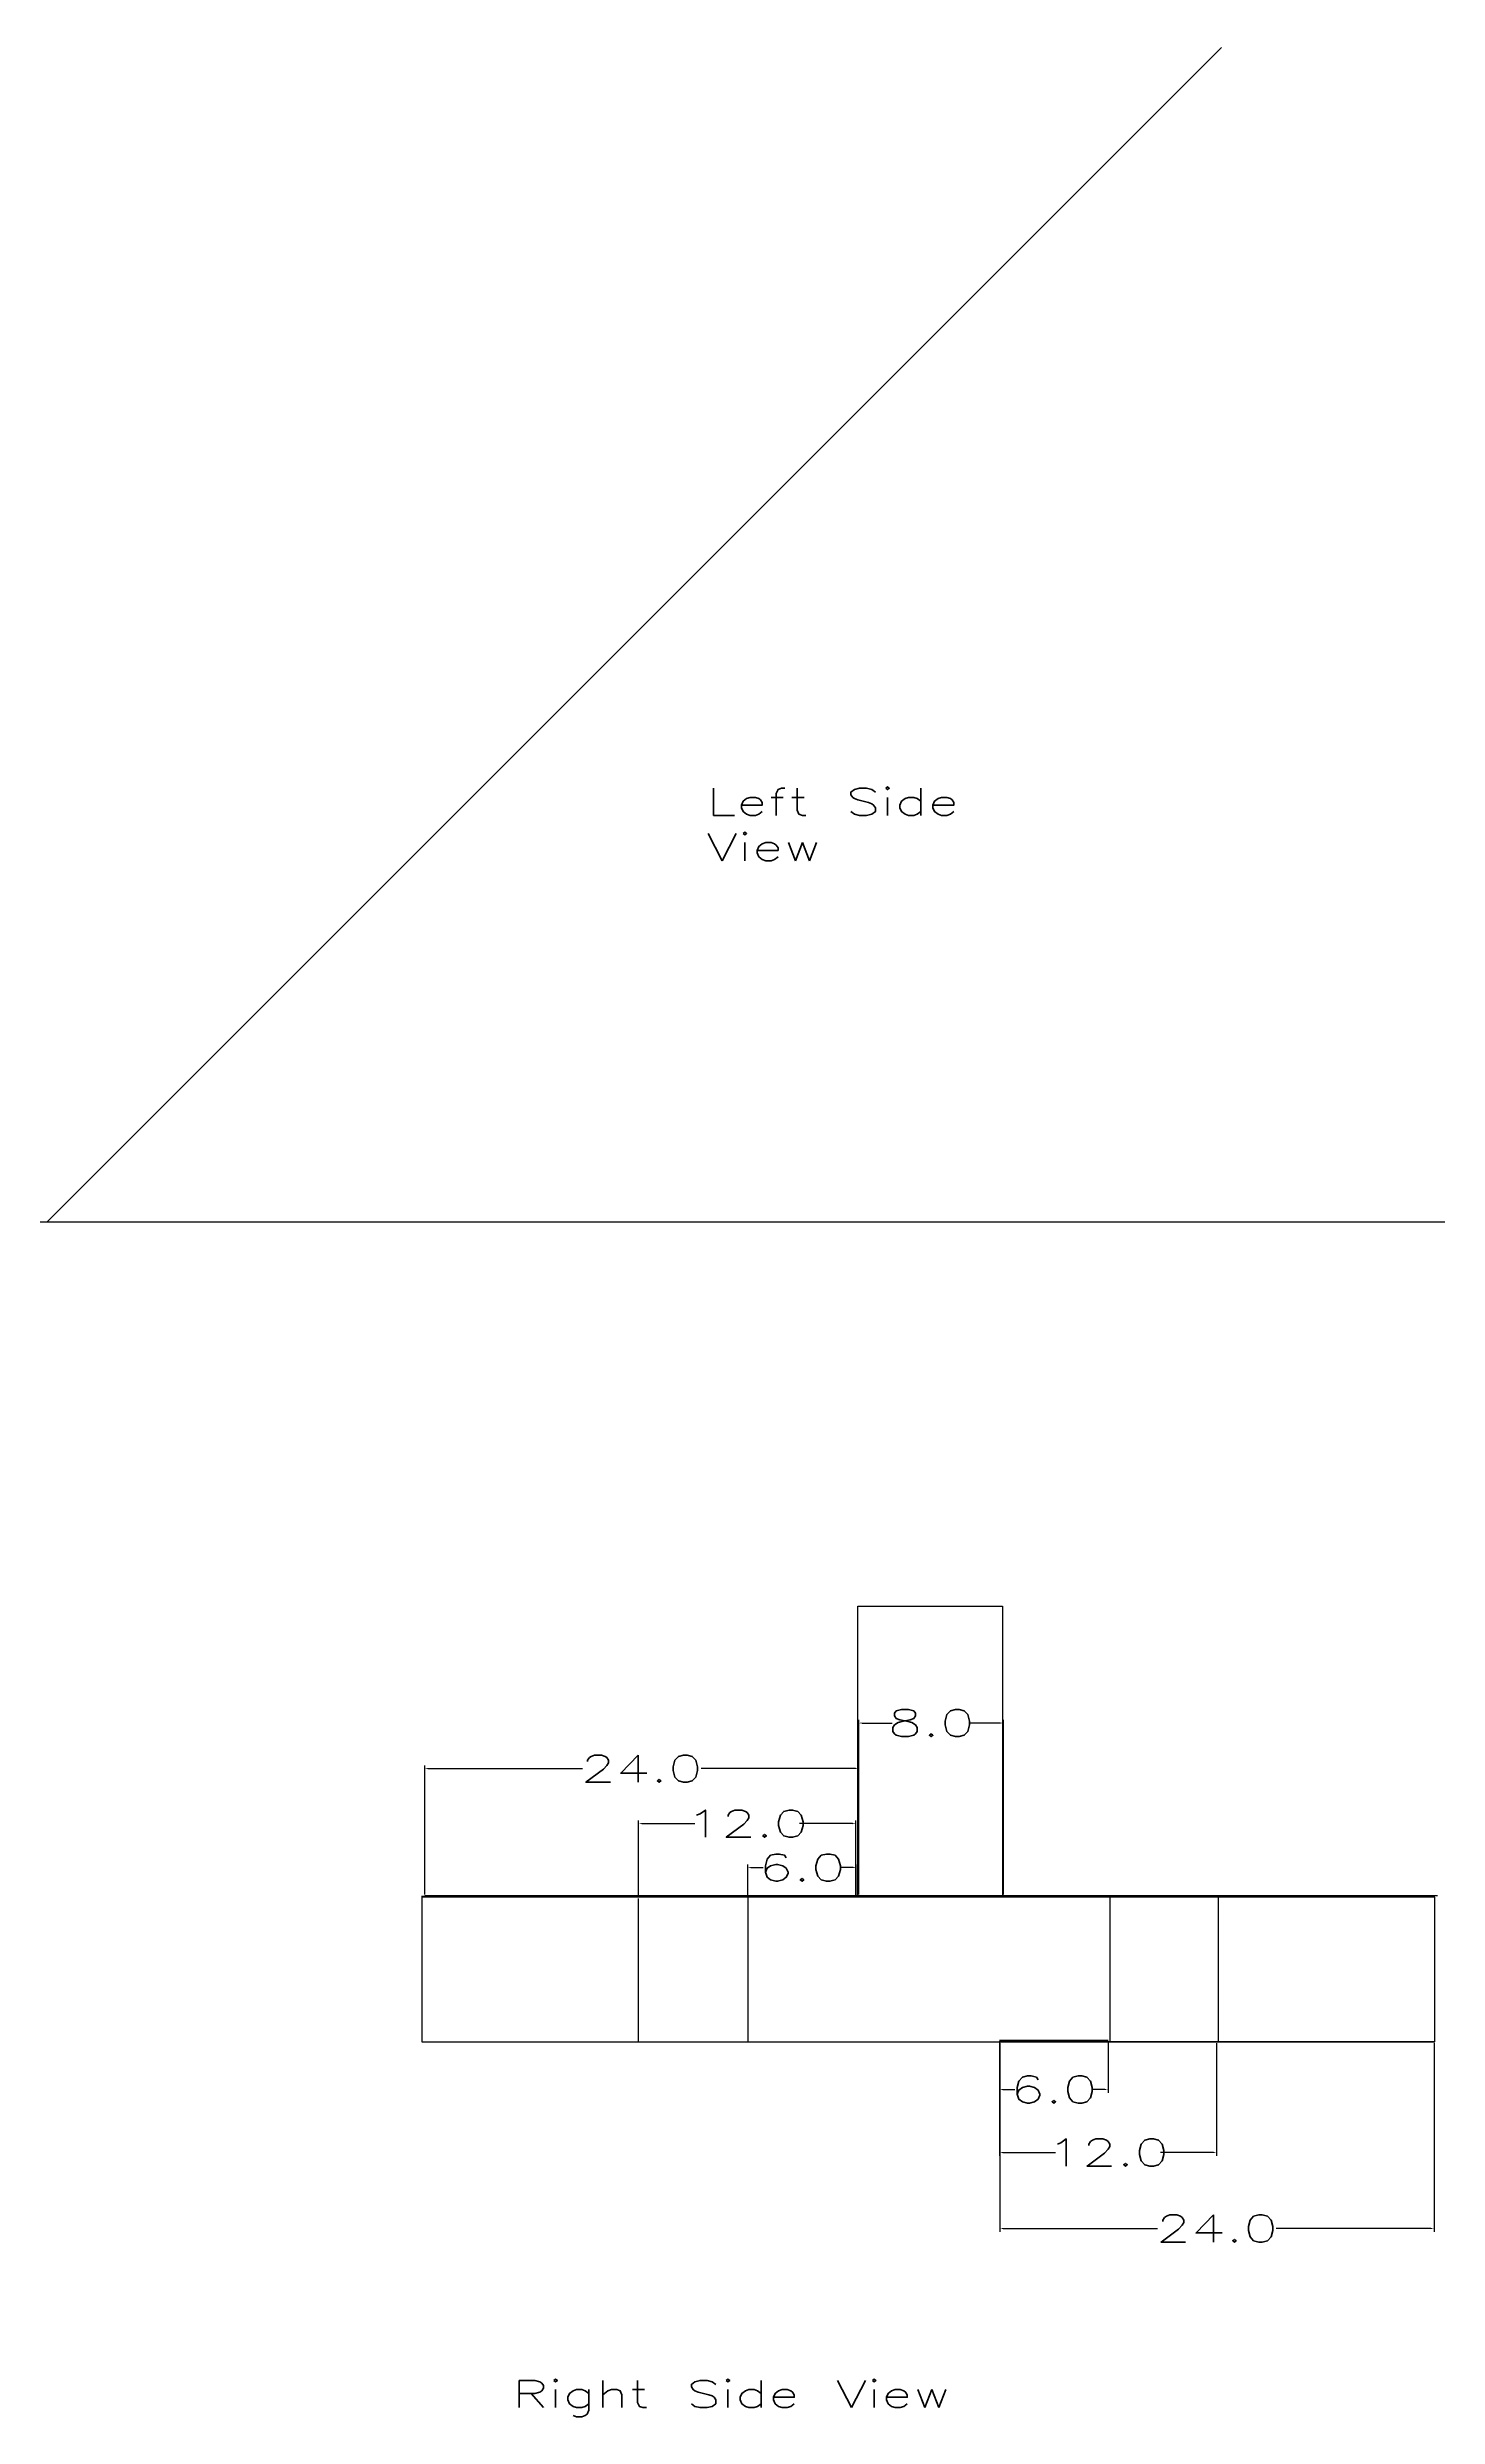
# Model space of a CAD drawing. Header units: inches. Extents: x 1 to 1006, y 46 to 675.
# Drawn here: x 620.4 to 697.2, y 307.3 to 438.2 of the extents above; entities that cross this region are included whole.
import ezdxf

# ---------------------------------------------------------------- set-up
doc = ezdxf.new("R2010")
doc.units = ezdxf.units.IN
doc.header["$MEASUREMENT"] = 0
doc.layers.get('Defpoints').update_dxf_attribs({"color": 100})
doc.layers.add('Object LIne', color=170, linetype='Continuous', lineweight=35)
doc.styles.get("Standard").update_dxf_attribs({"font": 'txt.shx', "width": 1.5, "height": 1.5, "bigfont": '@extfont2.shx'})
doc.dimstyles.get("Standard").update_dxf_attribs({"dimtxt": 0.18, "dimasz": 0.18, "dimexe": 0.18, "dimexo": 0.0625, "dimgap": 0.09, "dimtad": 0, "dimtih": 1, "dimtoh": 1, "dimdec": 1, "dimzin": 0, "dimdsep": 46, "dimtxsty": 'Standard', "dimcen": 0.09, "dimadec": 0, "dimazin": 0, "dimtfac": 1, "dimtdec": 1, "dimtofl": 0, "dimtmove": 0, "dimatfit": 3, "dimfxl": 1, "dimtolj": 1, "dimtzin": 0, "dimarcsym": 0})

# ---------------------------------------------------------------- blocks, each defined once
blk = doc.blocks.new('*D16')
at = {"color": 0, "lineweight": -2, "transparency": 16777216}
for p, q in [((641.22, 336.12), (641.22, 343.26)), ((641.4, 343.08), (649.94, 343.08)), ((665.04, 343.08), (656.5, 343.08)), ((665.22, 336.12), (665.22, 343.26))]:
    blk.add_line(p, q, dxfattribs=at)
at = {"color": 0, "transparency": 16777216}
for points in [[(641.4, 343.11), (641.4, 343.05), (641.22, 343.08)], [(665.04, 343.11), (665.04, 343.05), (665.22, 343.08)]]:
    blk.add_solid(points, dxfattribs=at)
at = {"layer": 'Defpoints', "color": 0, "transparency": 16777216}
for p in [(665.22, 343.08), (641.22, 336.06), (665.22, 336.06)]:
    blk.add_point(p, dxfattribs=at)
at = {"color": 0, "transparency": 16777216, "insert": (653.22, 343.08), "char_height": 1.5, "attachment_point": 5}
blk.add_mtext('\\A1;24.0', dxfattribs=at)
blk = doc.blocks.new('*D17')
at = {"color": 0, "lineweight": -2, "transparency": 16777216}
for p, q in [((665.22, 336.12), (665.22, 345.78)), ((673.22, 336.12), (673.22, 345.78)), ((665.4, 345.6), (667.07, 345.6)), ((673.04, 345.6), (671.37, 345.6))]:
    blk.add_line(p, q, dxfattribs=at)
at = {"color": 0, "transparency": 16777216}
for points in [[(665.4, 345.63), (665.4, 345.57), (665.22, 345.6)], [(673.04, 345.63), (673.04, 345.57), (673.22, 345.6)]]:
    blk.add_solid(points, dxfattribs=at)
at = {"layer": 'Defpoints', "color": 0, "transparency": 16777216}
for p in [(673.22, 345.6), (665.22, 336.06), (673.22, 336.06)]:
    blk.add_point(p, dxfattribs=at)
at = {"color": 0, "transparency": 16777216, "insert": (669.22, 345.6), "char_height": 1.5, "attachment_point": 5}
blk.add_mtext('\\A1;8.0', dxfattribs=at)
blk = doc.blocks.new('*D18')
at = {"color": 0, "lineweight": -2, "transparency": 16777216}
for p, q in [((653.05, 336.09), (653.05, 340.22)), ((653.23, 340.04), (656.15, 340.04)), ((664.87, 340.04), (661.95, 340.04)), ((665.05, 336.09), (665.05, 340.22))]:
    blk.add_line(p, q, dxfattribs=at)
at = {"color": 0, "transparency": 16777216}
for points in [[(653.23, 340.07), (653.23, 340.01), (653.05, 340.04)], [(664.87, 340.07), (664.87, 340.01), (665.05, 340.04)]]:
    blk.add_solid(points, dxfattribs=at)
at = {"layer": 'Defpoints', "color": 0, "transparency": 16777216}
for p in [(665.05, 340.04), (653.05, 336.03), (665.05, 336.03)]:
    blk.add_point(p, dxfattribs=at)
at = {"color": 0, "transparency": 16777216, "insert": (659.05, 340.04), "char_height": 1.5, "attachment_point": 5}
blk.add_mtext('\\A1;12.0', dxfattribs=at)
blk = doc.blocks.new('*D19')
at = {"color": 0, "lineweight": -2, "transparency": 16777216}
for p, q in [((659.08, 336.09), (659.08, 337.79)), ((665.08, 336.09), (665.08, 337.79)), ((659.26, 337.61), (659.93, 337.61)), ((664.9, 337.61), (664.23, 337.61))]:
    blk.add_line(p, q, dxfattribs=at)
at = {"color": 0, "transparency": 16777216}
for points in [[(659.26, 337.64), (659.26, 337.58), (659.08, 337.61)], [(664.9, 337.64), (664.9, 337.58), (665.08, 337.61)]]:
    blk.add_solid(points, dxfattribs=at)
at = {"layer": 'Defpoints', "color": 0, "transparency": 16777216}
for p in [(659.08, 337.61), (659.08, 336.03), (665.08, 336.03)]:
    blk.add_point(p, dxfattribs=at)
at = {"color": 0, "transparency": 16777216, "insert": (662.08, 337.61), "char_height": 1.5, "attachment_point": 5}
blk.add_mtext('\\A1;6.0', dxfattribs=at)
blk = doc.blocks.new('*D20')
at = {"color": 0, "lineweight": -2, "transparency": 16777216}
for p, q in [((673.02, 327.91), (673.02, 317.49)), ((697.02, 327.91), (697.02, 317.49)), ((673.2, 317.67), (681.74, 317.67)), ((696.84, 317.67), (688.29, 317.67))]:
    blk.add_line(p, q, dxfattribs=at)
at = {"color": 0, "transparency": 16777216}
for points in [[(673.2, 317.7), (673.2, 317.64), (673.02, 317.67)], [(696.84, 317.7), (696.84, 317.64), (697.02, 317.67)]]:
    blk.add_solid(points, dxfattribs=at)
at = {"layer": 'Defpoints', "color": 0, "transparency": 16777216}
for p in [(673.02, 327.98), (697.02, 327.98), (673.02, 317.67)]:
    blk.add_point(p, dxfattribs=at)
at = {"color": 0, "transparency": 16777216, "insert": (685.02, 317.67), "char_height": 1.5, "attachment_point": 5}
blk.add_mtext('\\A1;24.0', dxfattribs=at)
blk = doc.blocks.new('*D21')
at = {"color": 0, "lineweight": -2, "transparency": 16777216}
for p, q in [((673, 327.91), (673, 321.69)), ((685, 327.91), (685, 321.69)), ((673.18, 321.87), (676.1, 321.87)), ((684.82, 321.87), (681.9, 321.87))]:
    blk.add_line(p, q, dxfattribs=at)
at = {"color": 0, "transparency": 16777216}
for points in [[(673.18, 321.9), (673.18, 321.84), (673, 321.87)], [(684.82, 321.9), (684.82, 321.84), (685, 321.87)]]:
    blk.add_solid(points, dxfattribs=at)
at = {"layer": 'Defpoints', "color": 0, "transparency": 16777216}
for p in [(673, 327.98), (685, 327.98), (685, 321.87)]:
    blk.add_point(p, dxfattribs=at)
at = {"color": 0, "transparency": 16777216, "insert": (679, 321.87), "char_height": 1.5, "attachment_point": 5}
blk.add_mtext('\\A1;12.0', dxfattribs=at)
blk = doc.blocks.new('*D22')
at = {"color": 0, "lineweight": -2, "transparency": 16777216}
for p, q in [((673, 328.02), (673, 325.17)), ((679, 328.02), (679, 325.17)), ((673.18, 325.35), (673.85, 325.35)), ((678.82, 325.35), (678.15, 325.35))]:
    blk.add_line(p, q, dxfattribs=at)
at = {"color": 0, "transparency": 16777216}
for points in [[(673.18, 325.38), (673.18, 325.32), (673, 325.35)], [(678.82, 325.38), (678.82, 325.32), (679, 325.35)]]:
    blk.add_solid(points, dxfattribs=at)
at = {"layer": 'Defpoints', "color": 0, "transparency": 16777216}
for p in [(673, 328.08), (679, 328.08), (679, 325.35)]:
    blk.add_point(p, dxfattribs=at)
at = {"color": 0, "transparency": 16777216, "insert": (676, 325.35), "char_height": 1.5, "attachment_point": 5}
blk.add_mtext('\\A1;6.0', dxfattribs=at)

msp = doc.modelspace()

# ---------------------------------------------------------------- linework, layer by layer
for p, q in [((620.36, 373.3), (685.27, 438.19)), ((0.63, 373.3), (1006.41, 373.3)), ((665.16, 336.06), (665.16, 352.06)), ((665.16, 352.06), (673.16, 352.06)), ((673.16, 352.06), (673.16, 336.06)), ((641.05, 336.03), (653.05, 336.03)), ((697.07, 335.98), (641.07, 335.98)), ((641.07, 335.98), (641.07, 327.98)), ((641.22, 336.06), (665.22, 336.06)), ((653.03, 335.9), (653.03, 328.01)), ((653.05, 336.03), (665.05, 336.03)), ((665.08, 336.03), (659.08, 336.03)), ((659.09, 335.96), (659.09, 328.01)), ((665.22, 336.06), (673.22, 336.06)), ((673.22, 336.06), (697.22, 336.06)), ((679.11, 327.98), (679.11, 336.08)), ((685.11, 327.98), (685.11, 336.08)), ((697.07, 327.98), (697.07, 335.98)), ((641.07, 327.98), (697.07, 327.98)), ((673, 328.08), (679, 328.08)), ((673, 327.98), (685, 327.98)), ((697.02, 327.98), (673.02, 327.98))]:
    msp.add_line(p, q)

# ---------------------------------------------------------------- texts
at = {"layer": 'Object LIne', "color": 30, "lineweight": 50, "true_color": 0xf26722, "char_height": 1.5, "attachment_point": 1}
for s, width, insert in [('Left Side \\PView', 34.3372, (656.8, 397.25)), ('Right Side View', 53.4465, (646.05, 309.27))]:
    msp.add_mtext_dynamic_manual_height_columns(s, width=width, gutter_width=7.5, heights=[0], dxfattribs=dict(at, insert=insert))

# ---------------------------------------------------------------- dimensions: what is measured, and where the dimension line sits
for base, p1, p2, picture, middle in [((673.22, 345.6), (665.22, 336.06), (673.22, 336.06), '*D17', (669.22, 345.6)), ((665.22, 343.08), (641.22, 336.06), (665.22, 336.06), '*D16', (653.22, 343.08)), ((665.05, 340.04), (653.05, 336.03), (665.05, 336.03), '*D18', (659.05, 340.04)), ((659.08, 337.61), (665.08, 336.03), (659.08, 336.03), '*D19', (662.08, 337.61)), ((679, 325.35), (673, 328.08), (679, 328.08), '*D22', (676, 325.35)), ((685, 321.87), (673, 327.98), (685, 327.98), '*D21', (679, 321.87)), ((673.02, 317.67), (697.02, 327.98), (673.02, 327.98), '*D20', (685.02, 317.67))]:
    dim = msp.add_linear_dim(base=base, p1=p1, p2=p2, dimstyle='Standard')
    dim.commit()
    dim.dimension.update_dxf_attribs({"geometry": picture, "text_midpoint": middle})

doc.saveas('drawing.dxf')
